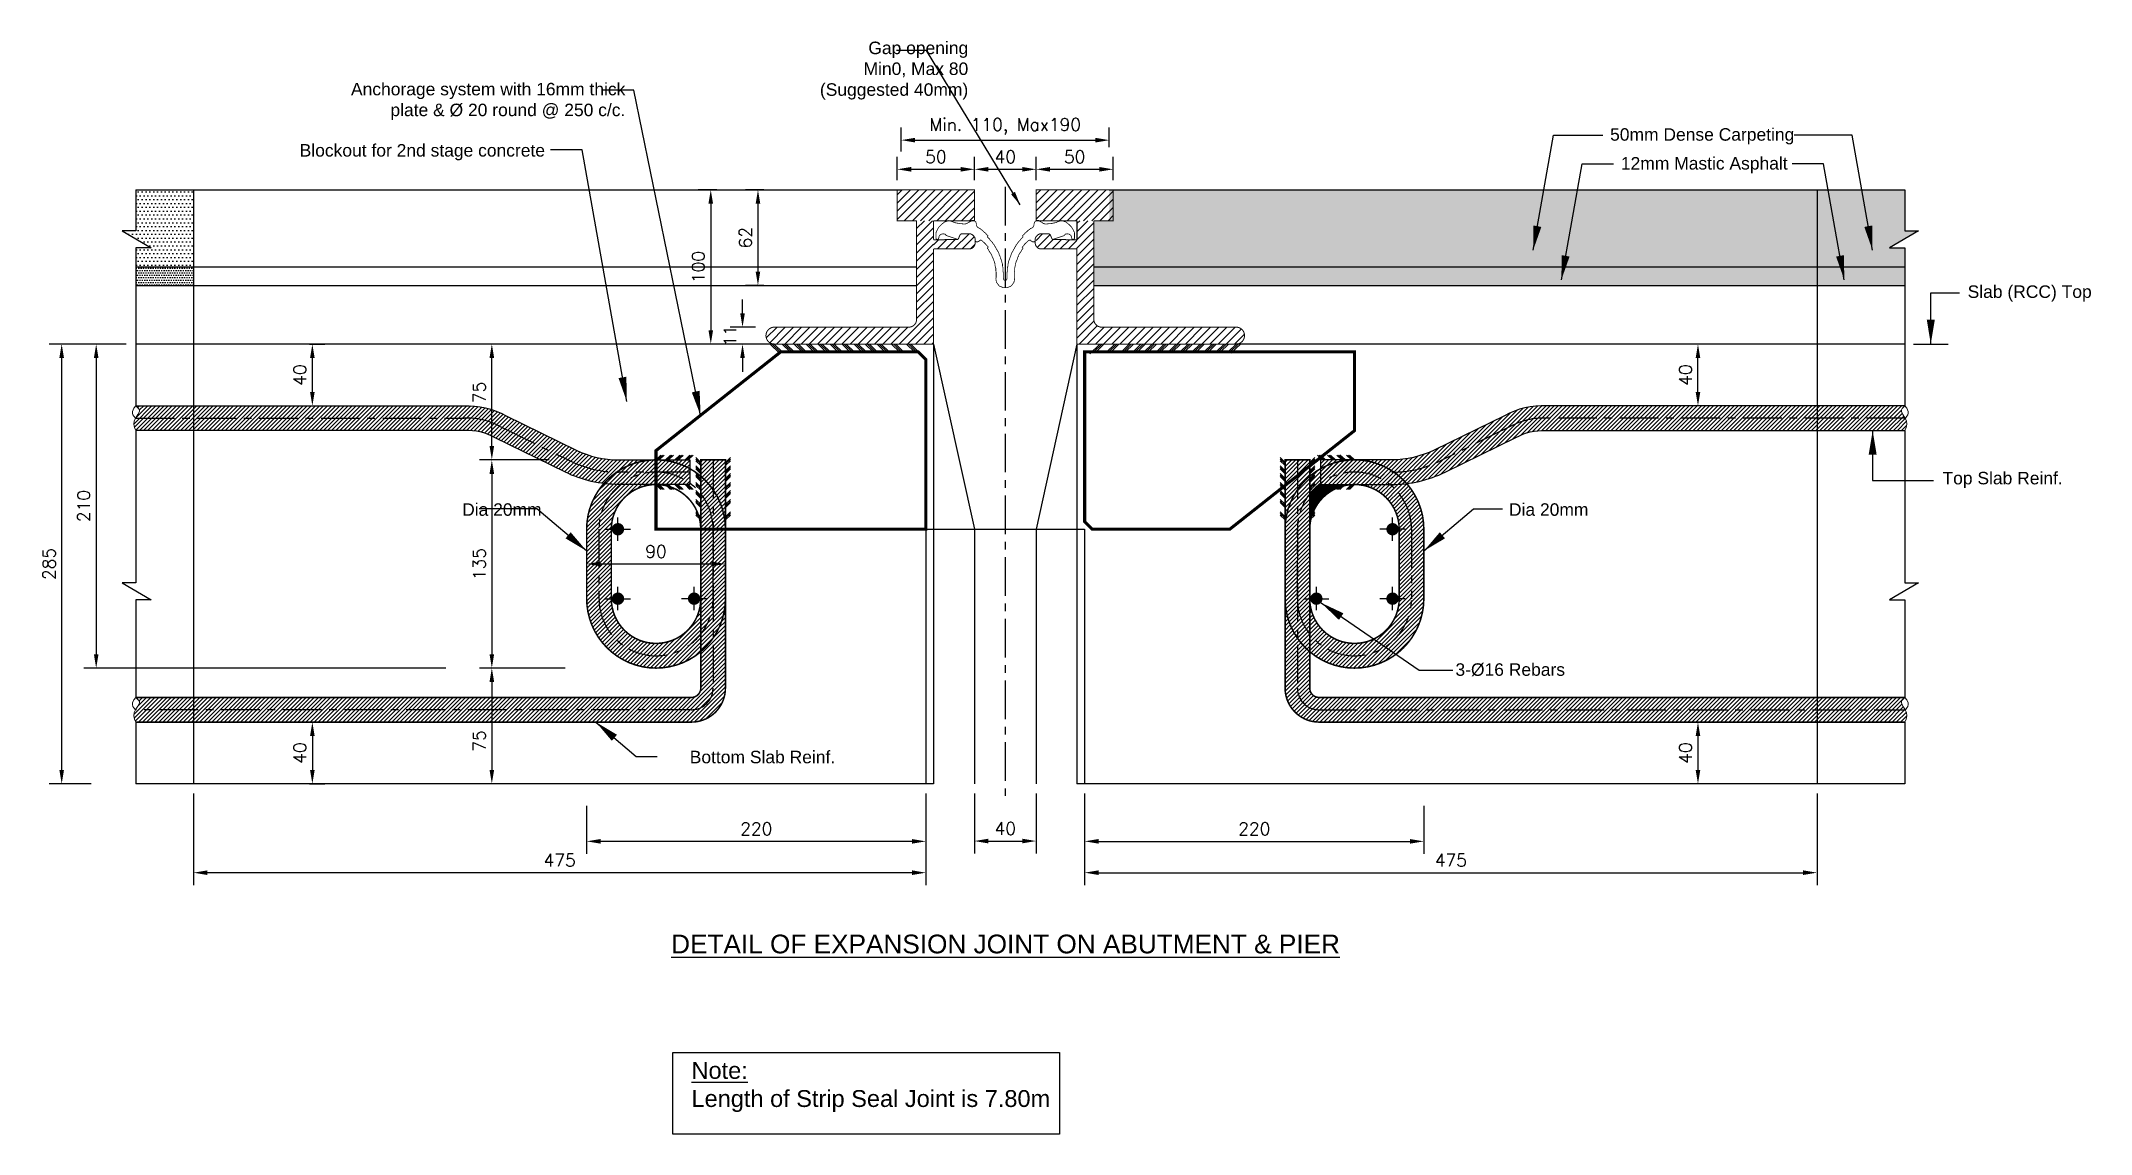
# Model space of a CAD drawing. Extents: x 25837 to 33401, y -1784 to 3293.
# Drawn here: x 25837 to 27166, y 1254 to 1963 of the extents above; entities that cross this region are included whole.
import ezdxf

# ---------------------------------------------------------------- set-up
doc = ezdxf.new("R2010")
doc.units = 0
doc.header["$LTSCALE"] = 200
doc.header["$MEASUREMENT"] = 0
doc.linetypes.add('CENTER', pattern=[2, 1.25, -0.25, 0.25, -0.25])
doc.layers.get('Defpoints').update_dxf_attribs({"linetype": 'CONTINUOUS'})
doc.layers.add('DIM', color=152, linetype='CONTINUOUS')
doc.layers.add('hatch', color=250, linetype='CONTINUOUS')
doc.layers.add('Line', color=6, linetype='CONTINUOUS', lineweight=25)
doc.layers.add('P', color=250, linetype='CONTINUOUS', lineweight=20)
doc.styles.add('dimen_text', font='simplex.shx')
doc.styles.add('FRAME_TEXT', font='arial.ttf')
doc.styles.add('SWISSEL', font='swissl.ttf')
doc.dimstyles.new('dim_5', dxfattribs={"dimscale": 45, "dimtxt": 0.18, "dimasz": 0.2, "dimexe": 0.18, "dimexo": 0.14, "dimgap": 0.09, "dimtad": 1, "dimdec": 0, "dimzin": 0, "dimdsep": 46, "dimtxsty": 'dimen_text', "dimcen": 0.09, "dimclrd": 256, "dimclre": 256, "dimclrt": 7, "dimadec": 0, "dimazin": 0, "dimtfac": 1, "dimtdec": 0, "dimtofl": 0, "dimtmove": 0, "dimatfit": 3, "dimfxl": 1, "dimtolj": 1, "dimtzin": 0, "dimarcsym": 0})
pattern_1 = [(0, (-1820.307, 0), (0.78125, 1.5625), [0, -1.5625])]
pattern_2 = [(0, (-1820.307, 0), (1.25, 2.5), [0, -2.5])]
pattern_3 = [(45, (-1698.686, 0), (-2.65165043, 2.65165043), [])]
pattern_4 = [(45, (-1820.307, 0), (-2.65165043, 2.65165043), [])]
pattern_5 = [(45, (-1968.375, 0), (-1.32582521, 1.32582521), [])]

msp = doc.modelspace()

# ---------------------------------------------------------------- texts
at = {"layer": 'DIM', "style": 'SWISSEL'}
msp.add_text('%%UDETAIL OF EXPANSION JOINT ON ABUTMENT & PIER', height=12.15, dxfattribs=at).set_placement((26245.3, 1371.4))
at = {"layer": 'DIM', "insert": (26258.5, 1301), "char_height": 10.935, "width": 263.271, "attachment_point": 1, "style": 'SWISSEL'}
msp.add_mtext('{\\LNote:} \\PLength of Strip Seal Joint is 7.80m', dxfattribs=at)
at = {"layer": 'hatch', "color": 7, "char_height": 8.1, "style": 'FRAME_TEXT'}
for s, insert, width, attachment_point in [('{\\fSwis721 Lt BT|b0|i0|c0|p34;\\C256;Gap opening\\PMin0, Max 80 (Suggested 40mm)}', (26438, 1924.8), 113.265, 9), ('{\\fSwis721 Lt BT|b0|i0|c0|p34;\\C256;Anchorage system with 16mm thick plate & Ø 20 round @ 250 c/c.}', (26215.6, 1911.6), 191.47, 9), ('{\\fSwis721 Lt BT|b0|i0|c0|p34;\\C256;50mm Dense Carpeting}', (26854.3, 1895.7), 191.47, 7), ('{\\fSwis721 Lt BT|b0|i0|c0|p34;\\C256;Blockout for 2nd stage concrete}', (26163.5, 1885.4), 179.939, 9), ('{\\fSwis721 Lt BT|b0|i0|c0|p34;\\C256;12mm Mastic Asphalt}', (26861.3, 1877), 191.47, 7), ('Slab (RCC) Top', (27086.2, 1793.8), 84.537, 7), ('Top Slab Reinf.', (27069.9, 1683.5), 84.537, 1), ('Dia 20mm', (26161.3, 1654.9), 93.875, 9), ('Dia 20mm', (26788.7, 1654.9), 93.875, 7), ('3-%%C16 Rebars ', (26754, 1559.4), 91.666, 1), ('Bottom Slab Reinf.', (26351.7, 1494.5), 109.486, 9)]:
    msp.add_mtext(s, dxfattribs=dict(at, insert=insert, width=width, attachment_point=attachment_point))

# ---------------------------------------------------------------- blocks, each defined once
blk = doc.blocks.new('*D48')
at = {"layer": 'Defpoints', "color": 0, "transparency": 16777216}
for p in [(26311.7, 1866.3), (26301.6, 1804.3), (26311.7, 1804.3)]:
    blk.add_point(p, dxfattribs=at)
at = {"layer": 'hatch', "lineweight": -2, "transparency": 16777216}
for p, q in [((26305.4, 1866.3), (26293.5, 1866.3)), ((26301.6, 1857.3), (26301.6, 1813.3)), ((26305.4, 1804.3), (26293.5, 1804.3))]:
    blk.add_line(p, q, dxfattribs=at)
at = {"layer": 'hatch', "transparency": 16777216}
for points in [[(26300.1, 1857.3), (26303.1, 1857.3), (26301.6, 1866.3)], [(26300.1, 1813.3), (26303.1, 1813.3), (26301.6, 1804.3)]]:
    blk.add_solid(points, dxfattribs=at)
at = {"layer": 'hatch', "color": 7, "transparency": 16777216, "insert": (26293.5, 1835.3), "char_height": 8.1, "attachment_point": 5, "rotation": 90, "style": 'dimen_text'}
blk.add_mtext('\\A1;62', dxfattribs=at)
blk = doc.blocks.new('*D49')
at = {"layer": 'Defpoints', "color": 0, "transparency": 16777216}
for p in [(26281.2, 1866.3), (26271, 1766.3), (26281.2, 1766.3)]:
    blk.add_point(p, dxfattribs=at)
at = {"layer": 'hatch', "lineweight": -2, "transparency": 16777216}
for p, q in [((26274.9, 1866.3), (26262.9, 1866.3)), ((26271, 1857.3), (26271, 1775.3)), ((26274.9, 1766.3), (26262.9, 1766.3))]:
    blk.add_line(p, q, dxfattribs=at)
at = {"layer": 'hatch', "transparency": 16777216}
for points in [[(26269.5, 1857.3), (26272.5, 1857.3), (26271, 1866.3)], [(26269.5, 1775.3), (26272.5, 1775.3), (26271, 1766.3)]]:
    blk.add_solid(points, dxfattribs=at)
at = {"layer": 'hatch', "color": 7, "transparency": 16777216, "insert": (26262.9, 1816.3), "char_height": 8.1, "attachment_point": 5, "rotation": 90, "style": 'dimen_text'}
blk.add_mtext('\\A1;100', dxfattribs=at)
blk = doc.blocks.new('*D36')
at = {"layer": 'Defpoints', "color": 0, "transparency": 16777216}
for p in [(25850, 1766.3), (25898.2, 1766.3), (25875.4, 1481.3)]:
    blk.add_point(p, dxfattribs=at)
at = {"layer": 'hatch', "lineweight": -2, "transparency": 16777216}
for p, q in [((25891.9, 1766.3), (25841.9, 1766.3)), ((25850, 1490.3), (25850, 1757.3)), ((25869.1, 1481.3), (25841.9, 1481.3))]:
    blk.add_line(p, q, dxfattribs=at)
at = {"layer": 'hatch', "transparency": 16777216}
for points in [[(25848.5, 1757.3), (25851.5, 1757.3), (25850, 1766.3)], [(25848.5, 1490.3), (25851.5, 1490.3), (25850, 1481.3)]]:
    blk.add_solid(points, dxfattribs=at)
at = {"layer": 'hatch', "color": 7, "transparency": 16777216, "insert": (25841.9, 1623.8), "char_height": 8.1, "attachment_point": 5, "rotation": 90, "style": 'dimen_text'}
blk.add_mtext('\\A1;285', dxfattribs=at)
blk = doc.blocks.new('*D37')
at = {"layer": 'Defpoints', "color": 0, "transparency": 16777216}
for p in [(26306.3, 1777.3), (26291.6, 1766.3), (26306.5, 1766.3)]:
    blk.add_point(p, dxfattribs=at)
at = {"layer": 'hatch', "lineweight": -2, "transparency": 16777216}
for p, q in [((26291.6, 1786.3), (26291.6, 1795.3)), ((26300, 1777.3), (26283.5, 1777.3)), ((26300.2, 1766.3), (26283.5, 1766.3)), ((26291.6, 1757.3), (26291.6, 1748.3))]:
    blk.add_line(p, q, dxfattribs=at)
at = {"layer": 'hatch', "transparency": 16777216}
for points in [[(26290.1, 1786.3), (26293.1, 1786.3), (26291.6, 1777.3)], [(26290.1, 1757.3), (26293.1, 1757.3), (26291.6, 1766.3)]]:
    blk.add_solid(points, dxfattribs=at)
at = {"layer": 'hatch', "color": 7, "transparency": 16777216, "insert": (26283.5, 1771.8), "char_height": 8.1, "attachment_point": 5, "rotation": 90, "style": 'dimen_text'}
blk.add_mtext('\\A1;11', dxfattribs=at)
blk = doc.blocks.new('*D38')
at = {"layer": 'Defpoints', "color": 0, "transparency": 16777216}
for p in [(25898.2, 1766.3), (25872.4, 1556.3), (26105.4, 1556.3)]:
    blk.add_point(p, dxfattribs=at)
at = {"layer": 'hatch', "lineweight": -2, "transparency": 16777216}
for p, q in [((25891.9, 1766.3), (25864.3, 1766.3)), ((25872.4, 1757.3), (25872.4, 1565.3)), ((26099.1, 1556.3), (25864.3, 1556.3))]:
    blk.add_line(p, q, dxfattribs=at)
at = {"layer": 'hatch', "transparency": 16777216}
for points in [[(25870.9, 1757.3), (25873.9, 1757.3), (25872.4, 1766.3)], [(25870.9, 1565.3), (25873.9, 1565.3), (25872.4, 1556.3)]]:
    blk.add_solid(points, dxfattribs=at)
at = {"layer": 'hatch', "color": 7, "transparency": 16777216, "insert": (25864.3, 1661.3), "char_height": 8.1, "attachment_point": 5, "rotation": 90, "style": 'dimen_text'}
blk.add_mtext('\\A1;210', dxfattribs=at)
blk = doc.blocks.new('*D39')
at = {"layer": 'Defpoints', "color": 0, "transparency": 16777216}
for p in [(26129, 1766.3), (26129, 1766.3), (26129, 1691.3)]:
    blk.add_point(p, dxfattribs=at)
at = {"layer": 'hatch', "lineweight": -2, "transparency": 16777216}
for p, q in [((26129, 1766.3), (26120.9, 1766.3)), ((26129, 1700.3), (26129, 1757.3)), ((26129, 1691.3), (26120.9, 1691.3))]:
    blk.add_line(p, q, dxfattribs=at)
at = {"layer": 'hatch', "transparency": 16777216}
for points in [[(26127.5, 1757.3), (26130.5, 1757.3), (26129, 1766.3)], [(26127.5, 1700.3), (26130.5, 1700.3), (26129, 1691.3)]]:
    blk.add_solid(points, dxfattribs=at)
at = {"layer": 'hatch', "color": 7, "transparency": 16777216, "insert": (26120.9, 1735), "char_height": 8.1, "attachment_point": 5, "rotation": 90, "style": 'dimen_text'}
blk.add_mtext('\\A1;75', dxfattribs=at)
blk = doc.blocks.new('*D40')
at = {"layer": 'Defpoints', "color": 0, "transparency": 16777216}
for p in [(26142.3, 1556.3), (26129, 1481.3), (26142.3, 1481.3)]:
    blk.add_point(p, dxfattribs=at)
at = {"layer": 'hatch', "lineweight": -2, "transparency": 16777216}
for p, q in [((26136, 1556.3), (26120.9, 1556.3)), ((26129, 1547.3), (26129, 1490.3)), ((26136, 1481.3), (26120.9, 1481.3))]:
    blk.add_line(p, q, dxfattribs=at)
at = {"layer": 'hatch', "transparency": 16777216}
for points in [[(26127.5, 1547.3), (26130.5, 1547.3), (26129, 1556.3)], [(26127.5, 1490.3), (26130.5, 1490.3), (26129, 1481.3)]]:
    blk.add_solid(points, dxfattribs=at)
at = {"layer": 'hatch', "color": 7, "transparency": 16777216, "insert": (26120.9, 1509.1), "char_height": 8.1, "attachment_point": 5, "rotation": 90, "style": 'dimen_text'}
blk.add_mtext('\\A1;75', dxfattribs=at)
blk = doc.blocks.new('*D41')
at = {"layer": 'Defpoints', "color": 0, "transparency": 16777216}
for p in [(26442, 1879.6), (26392, 1866.3), (26442, 1866.3)]:
    blk.add_point(p, dxfattribs=at)
at = {"layer": 'hatch', "lineweight": -2, "transparency": 16777216}
for p, q in [((26392, 1872.6), (26392, 1887.7)), ((26401, 1879.6), (26433, 1879.6)), ((26442, 1872.6), (26442, 1887.7))]:
    blk.add_line(p, q, dxfattribs=at)
at = {"layer": 'hatch', "transparency": 16777216}
for points in [[(26401, 1881.1), (26401, 1878.1), (26392, 1879.6)], [(26433, 1881.1), (26433, 1878.1), (26442, 1879.6)]]:
    blk.add_solid(points, dxfattribs=at)
at = {"layer": 'hatch', "color": 7, "transparency": 16777216, "insert": (26417, 1887.7), "char_height": 8.1, "attachment_point": 5, "style": 'dimen_text'}
blk.add_mtext('\\A1;50', dxfattribs=at)
blk = doc.blocks.new('*D42')
at = {"layer": 'Defpoints', "color": 0, "transparency": 16777216}
for p in [(26532, 1879.6), (26482, 1866.3), (26532, 1866.3)]:
    blk.add_point(p, dxfattribs=at)
at = {"layer": 'hatch', "lineweight": -2, "transparency": 16777216}
for p, q in [((26482, 1872.6), (26482, 1887.7)), ((26491, 1879.6), (26523, 1879.6)), ((26532, 1872.6), (26532, 1887.7))]:
    blk.add_line(p, q, dxfattribs=at)
at = {"layer": 'hatch', "transparency": 16777216}
for points in [[(26491, 1881.1), (26491, 1878.1), (26482, 1879.6)], [(26523, 1881.1), (26523, 1878.1), (26532, 1879.6)]]:
    blk.add_solid(points, dxfattribs=at)
at = {"layer": 'hatch', "color": 7, "transparency": 16777216, "insert": (26507, 1887.7), "char_height": 8.1, "attachment_point": 5, "style": 'dimen_text'}
blk.add_mtext('\\A1;50', dxfattribs=at)
blk = doc.blocks.new('*D43')
at = {"layer": 'Defpoints', "color": 0, "transparency": 16777216}
for p in [(26529.5, 1898.5), (26394.5, 1884.8), (26529.5, 1887.7)]:
    blk.add_point(p, dxfattribs=at)
at = {"layer": 'hatch', "lineweight": -2, "transparency": 16777216}
for p, q in [((26394.5, 1891.1), (26394.5, 1906.6)), ((26529.5, 1894), (26529.5, 1906.6)), ((26403.5, 1898.5), (26520.5, 1898.5))]:
    blk.add_line(p, q, dxfattribs=at)
at = {"layer": 'hatch', "transparency": 16777216}
for points in [[(26403.5, 1900), (26403.5, 1897), (26394.5, 1898.5)], [(26520.5, 1900), (26520.5, 1897), (26529.5, 1898.5)]]:
    blk.add_solid(points, dxfattribs=at)
at = {"layer": 'hatch', "color": 7, "transparency": 16777216, "insert": (26462, 1907.4), "char_height": 8.1, "attachment_point": 5, "style": 'dimen_text'}
blk.add_mtext('\\A1;Min. 110, Max190', dxfattribs=at)
blk = doc.blocks.new('*D32')
at = {"layer": 'Defpoints', "color": 0, "transparency": 16777216}
for p in [(26482, 1879.6), (26442, 1866.3), (26482, 1866.3)]:
    blk.add_point(p, dxfattribs=at)
at = {"layer": 'hatch', "lineweight": -2, "transparency": 16777216}
for p, q in [((26442, 1872.6), (26442, 1887.7)), ((26451, 1879.6), (26473, 1879.6)), ((26482, 1872.6), (26482, 1887.7))]:
    blk.add_line(p, q, dxfattribs=at)
at = {"layer": 'hatch', "transparency": 16777216}
for points in [[(26451, 1881.1), (26451, 1878.1), (26442, 1879.6)], [(26473, 1881.1), (26473, 1878.1), (26482, 1879.6)]]:
    blk.add_solid(points, dxfattribs=at)
at = {"layer": 'hatch', "color": 7, "transparency": 16777216, "insert": (26462, 1887.7), "char_height": 8.1, "attachment_point": 5, "style": 'dimen_text'}
blk.add_mtext('\\A1;40', dxfattribs=at)
blk = doc.blocks.new('*D33')
at = {"layer": 'Defpoints', "color": 0, "transparency": 16777216}
for p in [(26190.5, 1623.8), (26280.5, 1623.8), (26280.5, 1623.8)]:
    blk.add_point(p, dxfattribs=at)
at = {"layer": 'hatch', "lineweight": -2, "transparency": 16777216}
for p, q in [((26190.5, 1623.8), (26190.5, 1615.7)), ((26199.5, 1623.8), (26271.5, 1623.8)), ((26280.5, 1623.8), (26280.5, 1615.7))]:
    blk.add_line(p, q, dxfattribs=at)
at = {"layer": 'hatch', "transparency": 16777216}
for points in [[(26199.5, 1625.3), (26199.5, 1622.3), (26190.5, 1623.8)], [(26271.5, 1625.3), (26271.5, 1622.3), (26280.5, 1623.8)]]:
    blk.add_solid(points, dxfattribs=at)
at = {"layer": 'hatch', "color": 7, "transparency": 16777216, "insert": (26235.5, 1631.9), "char_height": 8.1, "attachment_point": 5, "style": 'dimen_text'}
blk.add_mtext('\\A1;90', dxfattribs=at)
blk = doc.blocks.new('*D34')
at = {"layer": 'Defpoints', "color": 0, "transparency": 16777216}
for p in [(26172.5, 1691.2), (26129, 1556.3), (26182.9, 1556.3)]:
    blk.add_point(p, dxfattribs=at)
at = {"layer": 'hatch', "lineweight": -2, "transparency": 16777216}
for p, q in [((26166.2, 1691.2), (26120.9, 1691.2)), ((26129, 1682.2), (26129, 1565.3)), ((26176.6, 1556.3), (26120.9, 1556.3))]:
    blk.add_line(p, q, dxfattribs=at)
at = {"layer": 'hatch', "transparency": 16777216}
for points in [[(26127.5, 1682.2), (26130.5, 1682.2), (26129, 1691.2)], [(26127.5, 1565.3), (26130.5, 1565.3), (26129, 1556.3)]]:
    blk.add_solid(points, dxfattribs=at)
at = {"layer": 'hatch', "color": 7, "transparency": 16777216, "insert": (26120.9, 1623.7), "char_height": 8.1, "attachment_point": 5, "rotation": 90, "style": 'dimen_text'}
blk.add_mtext('\\A1;135', dxfattribs=at)
blk = doc.blocks.new('*D35')
at = {"layer": 'Defpoints', "color": 0, "transparency": 16777216}
for p in [(26410.5, 1481.3), (26190.5, 1473.3), (26190.5, 1444)]:
    blk.add_point(p, dxfattribs=at)
at = {"layer": 'hatch', "lineweight": -2, "transparency": 16777216}
for p, q in [((26190.5, 1467), (26190.5, 1435.9)), ((26410.5, 1475), (26410.5, 1435.9)), ((26401.5, 1444), (26199.5, 1444))]:
    blk.add_line(p, q, dxfattribs=at)
at = {"layer": 'hatch', "transparency": 16777216}
for points in [[(26199.5, 1445.5), (26199.5, 1442.5), (26190.5, 1444)], [(26401.5, 1445.5), (26401.5, 1442.5), (26410.5, 1444)]]:
    blk.add_solid(points, dxfattribs=at)
at = {"layer": 'hatch', "color": 7, "transparency": 16777216, "insert": (26300.5, 1452.1), "char_height": 8.1, "attachment_point": 5, "style": 'dimen_text'}
blk.add_mtext('\\A1;220', dxfattribs=at)
blk = doc.blocks.new('*D44')
at = {"layer": 'Defpoints', "color": 0, "transparency": 16777216}
for p in [(25935.5, 1481.3), (26410.5, 1460.9), (25935.5, 1423.7)]:
    blk.add_point(p, dxfattribs=at)
at = {"layer": 'hatch', "lineweight": -2, "transparency": 16777216}
for p, q in [((25935.5, 1475), (25935.5, 1415.6)), ((26410.5, 1454.6), (26410.5, 1415.6)), ((26401.5, 1423.7), (25944.5, 1423.7))]:
    blk.add_line(p, q, dxfattribs=at)
at = {"layer": 'hatch', "transparency": 16777216}
for points in [[(25944.5, 1425.2), (25944.5, 1422.2), (25935.5, 1423.7)], [(26401.5, 1425.2), (26401.5, 1422.2), (26410.5, 1423.7)]]:
    blk.add_solid(points, dxfattribs=at)
at = {"layer": 'hatch', "color": 7, "transparency": 16777216, "insert": (26173, 1431.8), "char_height": 8.1, "attachment_point": 5, "style": 'dimen_text'}
blk.add_mtext('\\A1;475', dxfattribs=at)
blk = doc.blocks.new('*D45')
at = {"layer": 'Defpoints', "color": 0, "transparency": 16777216}
for p in [(26513.5, 1481.3), (26733.5, 1473.3), (26733.5, 1444)]:
    blk.add_point(p, dxfattribs=at)
at = {"layer": 'hatch', "lineweight": -2, "transparency": 16777216}
for p, q in [((26513.5, 1475), (26513.5, 1435.9)), ((26733.5, 1467), (26733.5, 1435.9)), ((26522.5, 1444), (26724.5, 1444))]:
    blk.add_line(p, q, dxfattribs=at)
at = {"layer": 'hatch', "transparency": 16777216}
for points in [[(26522.5, 1445.5), (26522.5, 1442.5), (26513.5, 1444)], [(26724.5, 1445.5), (26724.5, 1442.5), (26733.5, 1444)]]:
    blk.add_solid(points, dxfattribs=at)
at = {"layer": 'hatch', "color": 7, "transparency": 16777216, "insert": (26623.5, 1452.1), "char_height": 8.1, "attachment_point": 5, "style": 'dimen_text'}
blk.add_mtext('\\A1;220', dxfattribs=at)
blk = doc.blocks.new('*D46')
at = {"layer": 'Defpoints', "color": 0, "transparency": 16777216}
for p in [(26988.5, 1481.3), (26513.5, 1460.9), (26988.5, 1423.7)]:
    blk.add_point(p, dxfattribs=at)
at = {"layer": 'hatch', "lineweight": -2, "transparency": 16777216}
for p, q in [((26988.5, 1475), (26988.5, 1415.6)), ((26513.5, 1454.6), (26513.5, 1415.6)), ((26522.5, 1423.7), (26979.5, 1423.7))]:
    blk.add_line(p, q, dxfattribs=at)
at = {"layer": 'hatch', "transparency": 16777216}
for points in [[(26522.5, 1425.2), (26522.5, 1422.2), (26513.5, 1423.7)], [(26979.5, 1425.2), (26979.5, 1422.2), (26988.5, 1423.7)]]:
    blk.add_solid(points, dxfattribs=at)
at = {"layer": 'hatch', "color": 7, "transparency": 16777216, "insert": (26751, 1431.8), "char_height": 8.1, "attachment_point": 5, "style": 'dimen_text'}
blk.add_mtext('\\A1;475', dxfattribs=at)
blk = doc.blocks.new('*D47')
at = {"layer": 'Defpoints', "color": 0, "transparency": 16777216}
for p in [(26442, 1481.3), (26482, 1481.3), (26482, 1444.2)]:
    blk.add_point(p, dxfattribs=at)
at = {"layer": 'hatch', "lineweight": -2, "transparency": 16777216}
for p, q in [((26442, 1475), (26442, 1436.1)), ((26482, 1475), (26482, 1436.1)), ((26451, 1444.2), (26473, 1444.2))]:
    blk.add_line(p, q, dxfattribs=at)
at = {"layer": 'hatch', "transparency": 16777216}
for points in [[(26451, 1445.7), (26451, 1442.7), (26442, 1444.2)], [(26473, 1445.7), (26473, 1442.7), (26482, 1444.2)]]:
    blk.add_solid(points, dxfattribs=at)
at = {"layer": 'hatch', "color": 7, "transparency": 16777216, "insert": (26462, 1452.3), "char_height": 8.1, "attachment_point": 5, "style": 'dimen_text'}
blk.add_mtext('\\A1;40', dxfattribs=at)
blk = doc.blocks.new('*D28')
at = {"layer": 'Defpoints', "color": 0, "transparency": 16777216}
for p in [(26004.5, 1766.3), (26012.6, 1766.3), (26004.5, 1726.3)]:
    blk.add_point(p, dxfattribs=at)
at = {"layer": 'hatch', "lineweight": -2, "transparency": 16777216}
for p, q in [((26010.8, 1766.3), (26020.7, 1766.3)), ((26012.6, 1735.3), (26012.6, 1757.3)), ((26010.8, 1726.3), (26020.7, 1726.3))]:
    blk.add_line(p, q, dxfattribs=at)
at = {"layer": 'hatch', "transparency": 16777216}
for points in [[(26011.1, 1757.3), (26014.1, 1757.3), (26012.6, 1766.3)], [(26011.1, 1735.3), (26014.1, 1735.3), (26012.6, 1726.3)]]:
    blk.add_solid(points, dxfattribs=at)
at = {"layer": 'hatch', "color": 7, "transparency": 16777216, "insert": (26004.5, 1746.3), "char_height": 8.1, "attachment_point": 5, "rotation": 90, "style": 'dimen_text'}
blk.add_mtext('\\A1;40', dxfattribs=at)
blk = doc.blocks.new('*D29')
at = {"layer": 'Defpoints', "color": 0, "transparency": 16777216}
for p in [(26911.3, 1766.3), (26919.5, 1766.3), (26919.5, 1726.3)]:
    blk.add_point(p, dxfattribs=at)
at = {"layer": 'hatch', "lineweight": -2, "transparency": 16777216}
for p, q in [((26913.2, 1766.3), (26903.2, 1766.3)), ((26911.3, 1735.3), (26911.3, 1757.3)), ((26913.2, 1726.3), (26903.2, 1726.3))]:
    blk.add_line(p, q, dxfattribs=at)
at = {"layer": 'hatch', "transparency": 16777216}
for points in [[(26909.8, 1757.3), (26912.8, 1757.3), (26911.3, 1766.3)], [(26909.8, 1735.3), (26912.8, 1735.3), (26911.3, 1726.3)]]:
    blk.add_solid(points, dxfattribs=at)
at = {"layer": 'hatch', "color": 7, "transparency": 16777216, "insert": (26903.2, 1746.3), "char_height": 8.1, "attachment_point": 5, "rotation": 90, "style": 'dimen_text'}
blk.add_mtext('\\A1;40', dxfattribs=at)
blk = doc.blocks.new('*D30')
at = {"layer": 'Defpoints', "color": 0, "transparency": 16777216}
for p in [(26004.5, 1521.3), (26004.5, 1481.3), (26012.6, 1481.3)]:
    blk.add_point(p, dxfattribs=at)
at = {"layer": 'hatch', "lineweight": -2, "transparency": 16777216}
for p, q in [((26010.8, 1521.3), (26020.7, 1521.3)), ((26012.6, 1512.3), (26012.6, 1490.3)), ((26010.8, 1481.3), (26020.7, 1481.3))]:
    blk.add_line(p, q, dxfattribs=at)
at = {"layer": 'hatch', "transparency": 16777216}
for points in [[(26011.1, 1512.3), (26014.1, 1512.3), (26012.6, 1521.3)], [(26011.1, 1490.3), (26014.1, 1490.3), (26012.6, 1481.3)]]:
    blk.add_solid(points, dxfattribs=at)
at = {"layer": 'hatch', "color": 7, "transparency": 16777216, "insert": (26004.5, 1501.3), "char_height": 8.1, "attachment_point": 5, "rotation": 90, "style": 'dimen_text'}
blk.add_mtext('\\A1;40', dxfattribs=at)
blk = doc.blocks.new('*D31')
at = {"layer": 'Defpoints', "color": 0, "transparency": 16777216}
for p in [(26919.5, 1521.3), (26911.3, 1481.3), (26919.5, 1481.3)]:
    blk.add_point(p, dxfattribs=at)
at = {"layer": 'hatch', "lineweight": -2, "transparency": 16777216}
for p, q in [((26913.2, 1521.3), (26903.2, 1521.3)), ((26911.3, 1512.3), (26911.3, 1490.3)), ((26913.2, 1481.3), (26903.2, 1481.3))]:
    blk.add_line(p, q, dxfattribs=at)
at = {"layer": 'hatch', "transparency": 16777216}
for points in [[(26909.8, 1512.3), (26912.8, 1512.3), (26911.3, 1521.3)], [(26909.8, 1490.3), (26912.8, 1490.3), (26911.3, 1481.3)]]:
    blk.add_solid(points, dxfattribs=at)
at = {"layer": 'hatch', "color": 7, "transparency": 16777216, "insert": (26903.2, 1501.3), "char_height": 8.1, "attachment_point": 5, "rotation": 90, "style": 'dimen_text'}
blk.add_mtext('\\A1;40', dxfattribs=at)

# ---------------------------------------------------------------- dimensions: what is measured, and where the dimension line sits
at = {"layer": 'hatch'}
dim = msp.add_linear_dim(base=(26529.5, 1898.5), p1=(26394.5, 1884.8), p2=(26529.5, 1887.7), text='Min. 110, Max190', dimstyle='dim_5', override={"dimfxl": 30, "dimfxlon": 1}, dxfattribs=at)
dim.commit()
dim.dimension.update_dxf_attribs({"geometry": '*D43', "text_midpoint": (26462, 1907.4)})
for base, p1, p2, picture, middle in [((26442, 1879.6), (26392, 1866.3), (26442, 1866.3), '*D41', (26417, 1887.7)), ((26482, 1879.6), (26442, 1866.3), (26482, 1866.3), '*D32', (26462, 1887.7)), ((26532, 1879.6), (26482, 1866.3), (26532, 1866.3), '*D42', (26507, 1887.7)), ((26280.5, 1623.8), (26190.5, 1623.8), (26280.5, 1623.8), '*D33', (26235.5, 1631.9)), ((25935.5, 1423.7), (26410.5, 1460.9), (25935.5, 1481.3), '*D44', (26173, 1431.8)), ((26190.5, 1444), (26410.5, 1481.3), (26190.5, 1473.3), '*D35', (26300.5, 1452.1)), ((26482, 1444.2), (26442, 1481.3), (26482, 1481.3), '*D47', (26462, 1452.3))]:
    dim = msp.add_linear_dim(base=base, p1=p1, p2=p2, dimstyle='dim_5', override={"dimfxl": 30, "dimfxlon": 1}, dxfattribs=at)
    dim.commit()
    dim.dimension.update_dxf_attribs({"geometry": picture, "text_midpoint": middle})
for p1, p2, picture, middle in [((26281.2, 1866.3), (26281.2, 1766.3), '*D49', (26262.9, 1816.3)), ((26311.7, 1866.3), (26311.7, 1804.3), '*D48', (26293.5, 1835.3))]:
    dim = msp.add_aligned_dim(p1=p1, p2=p2, distance=-10.2, dimstyle='dim_5', override={"dimfxl": 30, "dimfxlon": 1}, dxfattribs=at)
    dim.commit()
    dim.dimension.update_dxf_attribs({"geometry": picture, "text_midpoint": middle})
for base, p1, p2, picture, middle in [((26291.6, 1766.3), (26306.3, 1777.3), (26306.5, 1766.3), '*D37', (26291.6, 1771.8)), ((26129, 1766.3), (26129, 1691.3), (26129, 1766.3), '*D39', (26129, 1735)), ((26129, 1481.3), (26142.3, 1556.3), (26142.3, 1481.3), '*D40', (26129, 1509.1))]:
    dim = msp.add_linear_dim(base=base, p1=p1, p2=p2, angle=90, dimstyle='dim_5', override={"dimfxl": 30, "dimfxlon": 1}, dxfattribs=at)
    dim.commit()
    dim.dimension.update_dxf_attribs({"geometry": picture, "text_midpoint": middle, "dimtype": 160})
for base, p1, p2, angle, picture, middle in [((25850, 1766.3), (25875.4, 1481.3), (25898.2, 1766.3), 90, '*D36', (25841.9, 1623.8)), ((25872.4, 1556.3), (25898.2, 1766.3), (26105.4, 1556.3), 90, '*D38', (25864.3, 1661.3)), ((26012.6, 1766.3), (26004.5, 1726.3), (26004.5, 1766.3), 90, '*D28', (26004.5, 1746.3)), ((26911.3, 1766.3), (26919.5, 1726.3), (26919.5, 1766.3), 90, '*D29', (26903.2, 1746.3)), ((26129, 1556.3), (26172.5, 1691.2), (26182.9, 1556.3), 90, '*D34', (26120.9, 1623.7)), ((26012.6, 1481.3), (26004.5, 1521.3), (26004.5, 1481.3), 270, '*D30', (26004.5, 1501.3)), ((26911.3, 1481.3), (26919.5, 1521.3), (26919.5, 1481.3), 270, '*D31', (26903.2, 1501.3)), ((26733.5, 1444), (26513.5, 1481.3), (26733.5, 1473.3), 180, '*D45', (26623.5, 1452.1)), ((26988.5, 1423.7), (26513.5, 1460.9), (26988.5, 1481.3), 180, '*D46', (26751, 1431.8))]:
    dim = msp.add_linear_dim(base=base, p1=p1, p2=p2, angle=angle, dimstyle='dim_5', override={"dimfxl": 30, "dimfxlon": 1}, dxfattribs=at)
    dim.commit()
    dim.dimension.update_dxf_attribs({"geometry": picture, "text_midpoint": middle})

# ---------------------------------------------------------------- hatches: boundary and pattern name
at = {"layer": 'hatch'}
h = msp.add_hatch(dxfattribs=at)
h.set_pattern_fill('DOTS', color=256, scale=40)
h.set_pattern_definition(pattern_2)
h.paths.add_polyline_path([(25935.5, 1816.3), (25935.5, 1866.3), (25898.2, 1866.3), (25898.2, 1839.8), (25889.3, 1839.8), (25908.1, 1828.7), (25898.2, 1828.8), (25898.2, 1816.3)])
h = msp.add_hatch(dxfattribs=at)
h.set_pattern_fill('ANSI31', color=256, scale=30)
h.set_pattern_definition([(45, (-1701.186, 0), (-2.65165043, 2.65165043), [])])
h.paths.add_polyline_path([(26392, 1866.3), (26442, 1866.3), (26442, 1846.3), (26392, 1846.3)])
h = msp.add_hatch(dxfattribs=at)
h.set_pattern_fill('ANSI31', color=256, scale=30)
h.set_pattern_definition([(45, (-1696.186, 0), (-2.65165043, 2.65165043), [])])
h.paths.add_polyline_path([(26532, 1866.3), (26482, 1866.3), (26482, 1846.3), (26532, 1846.3)])
h = msp.add_hatch(dxfattribs=at)
h.set_pattern_fill('DOTS', color=256, scale=40)
h.set_pattern_definition(pattern_2)
h.paths.add_polyline_path([(26763.5, 1866.3), (26529.5, 1866.3), (26529.5, 1846.3), (26519.5, 1846.3), (26519.5, 1816.3), (26763.5, 1816.3)])
h.paths.add_polyline_path([(27045.5, 1866.3), (26763.5, 1866.3), (26763.5, 1816.3), (27045.4, 1816.3), (27045.4, 1828.7), (27035.6, 1828.7), (27054.3, 1839.8), (27045.5, 1839.8)])
h = msp.add_hatch(dxfattribs=at)
h.set_pattern_fill('ANSI31', color=256, scale=30)
h.set_pattern_definition(pattern_3)
h.paths.add_polyline_path([(26415.5, 1846.3), (26404.5, 1846.3), (26404.5, 1816.3), (26415.5, 1816.3)])
h.paths.add_polyline_path([(26415.5, 1816.3), (26404.5, 1816.3), (26404.5, 1804.3), (26415.5, 1804.3)])
h.paths.add_polyline_path([(26415.5, 1804.3), (26404.5, 1804.3), (26404.5, 1782.3, -0.414214), (26399.5, 1777.3), (26312.3, 1777.3, 1), (26312.3, 1766.3), (26415.5, 1766.3)])
h = msp.add_hatch(dxfattribs=at)
h.set_pattern_fill('ANSI31', color=256, scale=30)
h.set_pattern_definition(pattern_4)
h.paths.add_polyline_path([(26442, 1835.8), (26441.7, 1836.2), (26441.3, 1836.6), (26440.8, 1837.1), (26440.1, 1837.5), (26439.5, 1837.8), (26433.6, 1837.8), (26433.1, 1837.5), (26432.7, 1837.1), (26432.4, 1836.4), (26432.2, 1835.9), (26431.8, 1834.8), (26431.6, 1834.6), (26431.5, 1834.4, -0.15474), (26430.9, 1834.1), (26415.5, 1833.9), (26415.5, 1828), (26438.8, 1828, 0.268269), (26442, 1829.9)])
h = msp.add_hatch(dxfattribs=at)
h.set_pattern_fill('ANSI31', color=256, scale=30)
h.set_pattern_definition(pattern_4)
h.paths.add_polyline_path([(26482, 1835.8), (26482.2, 1836.2), (26482.7, 1836.6), (26483.1, 1837.1), (26483.8, 1837.5), (26484.5, 1837.8), (26490.4, 1837.8), (26490.8, 1837.5), (26491.3, 1837.1), (26491.5, 1836.4), (26491.7, 1835.9), (26492.2, 1834.8), (26492.3, 1834.6), (26492.4, 1834.4, 0.15474), (26493.1, 1834.1), (26508.5, 1833.9), (26508.5, 1828), (26485.2, 1828, -0.268269), (26482, 1829.9)])
h = msp.add_hatch(dxfattribs=at)
h.set_pattern_fill('ANSI31', color=256, scale=30)
h.set_pattern_definition(pattern_3)
h.paths.add_polyline_path([(26508.5, 1846.3), (26519.5, 1846.3), (26519.5, 1816.3), (26508.5, 1816.3)])
h.paths.add_polyline_path([(26508.5, 1816.3), (26519.5, 1816.3), (26519.5, 1804.3), (26508.5, 1804.3)])
h.paths.add_polyline_path([(26508.5, 1804.3), (26519.5, 1804.3), (26519.5, 1782.3, 0.414214), (26524.5, 1777.3), (26611.7, 1777.3, -1), (26611.7, 1766.3), (26508.5, 1766.3)])
h = msp.add_hatch(dxfattribs=at)
h.set_pattern_fill('DOTS', color=256, scale=25)
h.set_pattern_definition(pattern_1)
h.paths.add_polyline_path([(25935.5, 1804.3), (25935.5, 1816.3), (25898.2, 1816.3), (25898.2, 1804.3)])
h = msp.add_hatch(dxfattribs=at)
h.set_pattern_fill('DOTS', color=256, scale=25)
h.set_pattern_definition(pattern_1)
h.paths.add_polyline_path([(26763.5, 1816.3), (26519.5, 1816.3), (26519.5, 1804.3), (26763.5, 1804.3)])
h.paths.add_polyline_path([(27045.4, 1816.3), (26763.5, 1816.3), (26763.5, 1804.3), (27045.4, 1804.3)])
at = {"layer": 'Line', "lineweight": 9}
h = msp.add_hatch(dxfattribs=at)
h.set_pattern_fill('ANSI31', color=8, scale=15)
h.set_pattern_definition(pattern_5)
h.paths.add_polyline_path([(25935.5, 1726.3), (25898.2, 1726.3), (25899.9, 1724.6), (25900.5, 1723.7), (25900.5, 1722.7), (25899.5, 1720.7), (25898.2, 1718.6), (25898, 1718.3), (25935.5, 1718.3)])
h.paths.add_polyline_path([(25935.5, 1718.3), (25898, 1718.3), (25897.1, 1716.6), (25896.9, 1714.4), (25897.3, 1712.3), (25898.2, 1710.3), (25935.5, 1710.3)])
h.paths.add_polyline_path([(26110.7, 1726.3), (25935.5, 1726.3), (25935.5, 1718.3), (26111.1, 1718.3, -0.139398), (26134.5, 1712.8), (26180.2, 1690.4, 0.109528), (26209.9, 1683.3, -0.152417), (26235.5, 1691.3), (26211.2, 1691.3, -0.114248), (26183.7, 1697.6), (26138.2, 1719.9, 0.138343)])
h.paths.add_polyline_path([(26111.1, 1718.3), (25935.5, 1718.3), (25935.5, 1710.3), (26111.5, 1710.3, -0.140787), (26130.8, 1705.7), (26176.7, 1683.3, 0.083237), (26201.6, 1675.9, -0.062121), (26209.9, 1683.3, -0.109528), (26180.2, 1690.4), (26134.5, 1712.8, 0.139398)])
h.paths.add_polyline_path([(26235.5, 1691.3, 0.152417), (26209.9, 1683.3, 0.004661), (26211.2, 1683.3), (26235.5, 1683.3)])
h.paths.add_polyline_path([(26235.5, 1683.3), (26209.9, 1683.3, 0.062), (26201.6, 1675.9, 0.030718), (26211.2, 1675.3), (26212.5, 1675.3, -0.1691)])
h.paths.add_polyline_path([(26235.5, 1683.3, 0.1691), (26212.5, 1675.3), (26235.5, 1675.3)])
h.paths.add_polyline_path([(26235.5, 1691.3), (26235.5, 1683.3), (26257.5, 1683.3), (26257.5, 1685.5, 0.12846)])
h.paths.add_polyline_path([(26235.5, 1683.3), (26235.5, 1675.3), (26257.5, 1675.3), (26257.5, 1676, 0.160626)])
h.paths.add_polyline_path([(26257.5, 1683.3), (26235.5, 1683.3, -0.160626), (26257.5, 1676)], flags=17)
h.paths.add_polyline_path([(26257.5, 1691.3), (26235.5, 1691.3, -0.12846), (26257.5, 1685.5)])
h = msp.add_hatch(dxfattribs=at)
h.set_pattern_fill('ANSI31', color=8, scale=15)
h.set_pattern_definition(pattern_5)
h.paths.add_polyline_path([(27043.2, 1723.7), (27043.8, 1724.6), (27045.4, 1726.3), (26988.5, 1726.3), (26988.5, 1718.3), (27045.6, 1718.3), (27045.4, 1718.6), (27044.1, 1720.7), (27043.2, 1722.7)])
h.paths.add_polyline_path([(27046.6, 1716.6), (27045.6, 1718.3), (26988.5, 1718.3), (26988.5, 1710.3), (27045.4, 1710.3), (27046.4, 1712.3), (27046.7, 1714.4)])
h.paths.add_polyline_path([(26988.5, 1726.3), (26813.2, 1726.3, 0.138343), (26785.8, 1719.9), (26740.2, 1697.6, -0.114248), (26712.8, 1691.3), (26688.5, 1691.3, -0.152417), (26714.1, 1683.3, 0.109528), (26743.8, 1690.4), (26789.5, 1712.8, -0.139398), (26812.9, 1718.3), (26988.5, 1718.3)])
h.paths.add_polyline_path([(26988.5, 1718.3), (26812.9, 1718.3, 0.139398), (26789.5, 1712.8), (26743.8, 1690.4, -0.109528), (26714.1, 1683.3, -0.062121), (26722.4, 1675.9, 0.083237), (26747.3, 1683.3), (26793.2, 1705.7, -0.140787), (26812.5, 1710.3), (26988.5, 1710.3)])
h.paths.add_polyline_path([(26688.5, 1691.3, 0.12846), (26666.5, 1685.5), (26666.5, 1676, -0.160626), (26688.5, 1683.3)])
h.paths.add_polyline_path([(26688.5, 1683.3, 0.160626), (26666.5, 1676), (26666.5, 1675.3), (26688.5, 1675.3)])
h.paths.add_polyline_path([(26688.5, 1691.3), (26666.5, 1691.3), (26666.5, 1685.5, -0.12846)], flags=17)
h.paths.add_polyline_path([(26688.5, 1691.3), (26688.5, 1683.3, -0.1691), (26711.5, 1675.3), (26712.8, 1675.3, 0.030718), (26722.4, 1675.9, 0.062121), (26714.1, 1683.3, 0.152417)])
h.paths.add_polyline_path([(26688.5, 1683.3), (26688.5, 1675.3), (26711.5, 1675.3, 0.1691)], flags=17)
h = msp.add_hatch(dxfattribs=at)
h.set_pattern_fill('ANSI31', color=8, scale=15)
h.set_pattern_definition(pattern_5)
h.paths.add_polyline_path([(26280.5, 1691.3), (26272.5, 1691.3), (26272.5, 1671.9, -0.15254), (26280.5, 1646.3)])
h.paths.add_polyline_path([(26272.5, 1691.3), (26264.5, 1691.3), (26264.5, 1680.7, -0.066349), (26272.5, 1671.9)])
h.paths.add_polyline_path([(26272.5, 1671.9, 0.066349), (26264.5, 1680.7), (26264.5, 1669.2, -0.1691), (26272.5, 1646.3)])
h.paths.add_polyline_path([(26272.5, 1671.9), (26272.5, 1646.3), (26280.5, 1646.3, 0.15254)])
h.paths.add_polyline_path([(26264.5, 1669.2), (26264.5, 1646.3), (26272.5, 1646.3, 0.1691)])
h.paths.add_polyline_path([(26280.5, 1646.3), (26272.5, 1646.3), (26272.5, 1575.7, 0.15254), (26280.5, 1601.3)])
h.paths.add_polyline_path([(26272.5, 1646.3), (26264.5, 1646.3), (26264.5, 1578.3, 0.1691), (26272.5, 1601.3)])
h.paths.add_polyline_path([(26272.5, 1601.3, -0.1691), (26264.5, 1578.3), (26264.5, 1566.9, 0.066349), (26272.5, 1575.7)])
h.paths.add_polyline_path([(26264.5, 1578.3), (26264.5, 1601.3, -1), (26206.5, 1601.3), (26206.5, 1646.3, -0.414214), (26235.5, 1675.3), (26212.5, 1675.3, 0.229069), (26198.5, 1646.3), (26198.5, 1601.3, 0.710718)], flags=17)
h.paths.add_polyline_path([(26264.5, 1566.9), (26264.5, 1578.3, -0.710718), (26198.5, 1601.3), (26198.5, 1646.3, -0.229069), (26212.5, 1675.3), (26211.2, 1675.3, -0.030718), (26201.6, 1675.9, 0.181355), (26190.5, 1646.3), (26190.5, 1601.3, 0.637831)])
h = msp.add_hatch(dxfattribs=at)
h.set_pattern_fill('ANSI31', color=8, scale=15)
h.set_pattern_definition(pattern_5)
h.paths.add_polyline_path([(26651.5, 1691.3), (26643.5, 1691.3), (26643.5, 1646.3, -0.15254), (26651.5, 1671.9)])
h.paths.add_polyline_path([(26659.5, 1691.3), (26651.5, 1691.3), (26651.5, 1671.9, -0.066349), (26659.5, 1680.7)])
h.paths.add_polyline_path([(26659.5, 1680.7, 0.066349), (26651.5, 1671.9), (26651.5, 1646.3, -0.1691), (26659.5, 1669.2)])
h.paths.add_polyline_path([(26651.5, 1671.9, 0.15254), (26643.5, 1646.3), (26651.5, 1646.3)])
h.paths.add_polyline_path([(26659.5, 1669.2, 0.1691), (26651.5, 1646.3), (26659.5, 1646.3)])
h.paths.add_polyline_path([(26651.5, 1646.3), (26643.5, 1646.3), (26643.5, 1601.3, 0.15254), (26651.5, 1575.7)])
h.paths.add_polyline_path([(26659.5, 1646.3), (26651.5, 1646.3), (26651.5, 1601.3, 0.1691), (26659.5, 1578.3)])
h.paths.add_polyline_path([(26651.5, 1601.3), (26651.5, 1575.7, 0.066349), (26659.5, 1566.9), (26659.5, 1578.3, -0.1691)])
h.paths.add_polyline_path([(26659.5, 1601.3), (26659.5, 1578.3, 0.710718), (26725.5, 1601.3), (26725.5, 1646.3, 0.229069), (26711.5, 1675.3), (26688.5, 1675.3, -0.414214), (26717.5, 1646.3), (26717.5, 1601.3, -1)], flags=17)
h.paths.add_polyline_path([(26733.5, 1601.3), (26733.5, 1646.3, 0.637831), (26659.5, 1680.7), (26659.5, 1669.2, -0.710718), (26725.5, 1646.3), (26725.5, 1601.3, -0.710718), (26659.5, 1578.3), (26659.5, 1566.9, 0.637831)])
at = {"layer": 'Line'}
h = msp.add_hatch(dxfattribs=at)
h.set_pattern_fill('ANSI31', color=256)
h.set_pattern_definition([(45, (-1968.37507, 0), (-0.08838834765, 0.08838834765), [])])
h.paths.add_polyline_path([(26678.6, 1673.5), (26680.3, 1675.3), (26666.5, 1675.3), (26666.5, 1676, 0.066014), (26659.5, 1669.2), (26659.5, 1654.3), (26661.2, 1656, -0.223551)])
at = {"layer": 'Line', "lineweight": 9}
h = msp.add_hatch(dxfattribs=at)
h.set_pattern_fill('ANSI31', color=8, scale=15)
h.set_pattern_definition(pattern_5)
h.paths.add_polyline_path([(26272.5, 1543.3), (26272.5, 1575.7, -0.066349), (26264.5, 1566.9), (26264.5, 1543.3, -0.414214), (26258.5, 1537.3), (25935.5, 1537.3), (25935.5, 1529.3), (26258.5, 1529.3, 0.414214)], flags=17)
h.paths.add_polyline_path([(26280.5, 1543.3), (26280.5, 1601.3, -0.15254), (26272.5, 1575.7), (26272.5, 1543.3, -0.414214), (26258.5, 1529.3), (25935.5, 1529.3), (25935.5, 1521.3), (26258.5, 1521.3, 0.414214)])
h.paths.add_polyline_path([(25935.5, 1537.3), (25898.2, 1537.3), (25899.9, 1535.6), (25900.5, 1534.7), (25900.5, 1533.7), (25899.5, 1531.7), (25898.2, 1529.6), (25898.2, 1529.3), (25935.5, 1529.3)])
h.paths.add_polyline_path([(25935.5, 1529.3), (25898, 1529.3), (25897.1, 1527.6), (25896.9, 1525.4), (25897.3, 1523.3), (25898.2, 1521.3), (25935.5, 1521.3)])
h = msp.add_hatch(dxfattribs=at)
h.set_pattern_fill('ANSI31', color=8, scale=15)
h.set_pattern_definition(pattern_5)
h.paths.add_polyline_path([(26651.5, 1575.7, -0.15254), (26643.5, 1601.3), (26643.5, 1543.3, 0.414214), (26665.5, 1521.3), (26988.5, 1521.3), (26988.5, 1529.3), (26665.5, 1529.3, -0.414214), (26651.5, 1543.3)])
h.paths.add_polyline_path([(26659.5, 1566.9, -0.066349), (26651.5, 1575.7), (26651.5, 1543.3, 0.414214), (26665.5, 1529.3), (26988.5, 1529.3), (26988.5, 1537.3), (26665.5, 1537.3, -0.414214), (26659.5, 1543.3)], flags=17)
h.paths.add_polyline_path([(27043.2, 1533.7), (27043.2, 1534.7), (27043.8, 1535.6), (27045.4, 1537.3), (26988.5, 1537.3), (26988.5, 1529.3), (27045.4, 1529.3), (27045.4, 1529.6), (27044.1, 1531.7)])
h.paths.add_polyline_path([(27046.6, 1527.6), (27045.6, 1529.3), (26988.5, 1529.3), (26988.5, 1521.3), (27045.4, 1521.3), (27046.4, 1523.3), (27046.7, 1525.4)])

# ---------------------------------------------------------------- linework, layer by layer
at = {"layer": 'hatch', "color": 12}
for p, q in [((25935.5, 1866.3), (25935.5, 1481.3)), ((26988.5, 1866.3), (26988.5, 1481.3)), ((26415.5, 1481.3), (25898.2, 1481.3)), ((27045.4, 1481.3), (26508.5, 1481.3))]:
    msp.add_line(p, q, dxfattribs=at)
at = {"layer": 'hatch', "color": 2, "linetype": 'CENTER', "ltscale": 0.1}
for p, q in [((26462, 1868.2), (26462, 1473.5)), ((26257.5, 1683.3), (26209.9, 1683.3))]:
    msp.add_line(p, q, dxfattribs=at)
at = {"layer": 'hatch', "color": 1}
msp.add_line((26508.5, 1846.3), (26508.5, 1833.9), dxfattribs=at)
at = {"layer": 'hatch'}
for p, q in [((26415.5, 1766.3), (26415.5, 1481.3)), ((26508.5, 1766.3), (26508.5, 1481.3)), ((27051.1, 1766.3), (27073.6, 1766.3)), ((26210.8, 1638.7), (26210.8, 1653.9)), ((26713.2, 1638.7), (26713.2, 1653.9)), ((26202.7, 1646.3), (26218.9, 1646.3)), ((26410.5, 1646.3), (26410.5, 1481.3)), ((26410.5, 1646.3), (26513.5, 1646.3)), ((26513.5, 1646.3), (26513.5, 1481.3)), ((26721.3, 1646.3), (26705, 1646.3)), ((26210.8, 1593.8), (26210.8, 1608.9)), ((26260.2, 1593.8), (26260.2, 1608.9)), ((26663.8, 1593.8), (26663.8, 1608.9)), ((26713.2, 1593.8), (26713.2, 1608.9)), ((26202.7, 1601.3), (26218.9, 1601.3)), ((26268.3, 1601.3), (26252, 1601.3)), ((26655.7, 1601.3), (26671.9, 1601.3)), ((26721.3, 1601.3), (26705, 1601.3)), ((25898.2, 1529.6), (25898.2, 1529.3)), ((27045.4, 1529.6), (27045.4, 1529.3)), ((25898.2, 1521.3), (25898.2, 1481.3)), ((27045.4, 1521.3), (27045.4, 1481.3))]:
    msp.add_line(p, q, dxfattribs=at)
for points in [[(25898.2, 1866.3), (25898.2, 1839.8), (25889.3, 1839.8), (25908.1, 1828.7), (25898.2, 1828.7), (25898.2, 1726.2)], [(27045.5, 1866.3), (27045.5, 1839.8), (27054.3, 1839.8), (27035.6, 1828.7), (27045.4, 1828.7), (27045.4, 1726.3)], [(25898.2, 1710.4), (25898.2, 1675.4)], [(27045.5, 1710.4), (27045.5, 1611.6), (27054.3, 1611.6), (27035.6, 1600.5), (27045.4, 1600.5), (27045.4, 1537.3)], [(25898.2, 1675.4), (25898.2, 1611.6), (25889.3, 1611.6), (25908.1, 1600.5), (25898.2, 1600.5), (25898.2, 1537.3)]]:
    msp.add_lwpolyline(points, dxfattribs=at)
at = {"layer": 'hatch', "color": 12}
for points in [[(25898.2, 1866.3), (26394.5, 1866.3)], [(26529.5, 1866.3), (27045.5, 1866.3)], [(25898.2, 1816.3), (26404.5, 1816.3)], [(26519.5, 1816.3), (27045.4, 1816.3)], [(25898.2, 1804.3), (26404.5, 1804.3)], [(26519.5, 1804.3), (27045.4, 1804.3)], [(26312.2, 1766.3), (25898.2, 1766.3)], [(27045.4, 1766.3), (26611.7, 1766.3)]]:
    msp.add_lwpolyline(points, dxfattribs=at)
at = {"layer": 'hatch', "color": 1, "const_width": 0.65}
for points in [[(26404.5, 1846.3), (26392, 1846.3), (26392, 1866.3), (26442, 1866.3), (26442, 1846.3), (26415.5, 1846.3)], [(26508.5, 1846.3), (26482, 1846.3), (26482, 1866.3), (26532, 1866.3), (26532, 1846.3), (26519.5, 1846.3)], [(26415.5, 1846.3), (26415.5, 1833.9)], [(26508.5, 1846.3), (26508.5, 1833.9)], [(26415.5, 1828), (26415.5, 1766.3)], [(26508.5, 1828), (26508.5, 1766.3)], [(26312.3, 1766.3), (26415.5, 1766.3)], [(26611.7, 1766.3), (26508.5, 1766.3)]]:
    msp.add_lwpolyline(points, dxfattribs=at)
for points in [[(26312.3, 1777.3), (26399.5, 1777.3, 0.414214), (26404.5, 1782.3), (26404.5, 1846.3)], [(26415.5, 1833.9), (26430.9, 1834.1, 0.15474), (26431.5, 1834.4), (26432.4, 1836.4), (26432.7, 1837.1), (26433.1, 1837.5), (26433.6, 1837.8), (26439.5, 1837.8), (26440.1, 1837.5), (26440.8, 1837.1), (26441.3, 1836.6), (26441.7, 1836.2), (26442.2, 1835.5), (26442.4, 1834.8), (26442.4, 1833.9), (26442.4, 1833.7), (26442.4, 1831.2, -0.367305), (26438.8, 1828), (26415.5, 1828)], [(26508.5, 1833.9), (26493.1, 1834.1, -0.15474), (26492.4, 1834.4), (26491.5, 1836.4), (26491.3, 1837.1), (26490.8, 1837.5), (26490.4, 1837.8), (26484.5, 1837.8), (26483.8, 1837.5), (26483.1, 1837.1), (26482.7, 1836.6), (26482.2, 1836.2), (26481.8, 1835.5), (26481.5, 1834.8), (26481.5, 1833.9), (26481.5, 1833.7), (26481.5, 1831.2, 0.367305), (26485.2, 1828), (26508.5, 1828)], [(26611.7, 1777.3), (26524.5, 1777.3, -0.414214), (26519.5, 1782.3), (26519.5, 1846.3)], [(26312.3, 1777.3, 1), (26312.3, 1766.3)], [(26611.7, 1766.3, 1), (26611.7, 1777.3)]]:
    msp.add_lwpolyline(points, format="xyb", dxfattribs=at)
at = {"layer": 'hatch', "color": 5, "const_width": 0.5}
for points in [[(26462, 1807.7), (26461.8, 1807.7), (26461.1, 1807.9), (26460.8, 1808.8), (26460.8, 1809.7), (26460.8, 1810.6), (26460.8, 1811.5), (26460.8, 1812.4), (26460.6, 1813.3), (26460.6, 1814.5), (26460.6, 1815.4), (26460.4, 1816.3), (26460.2, 1817.2), (26460.2, 1818.1), (26459.9, 1819), (26459.7, 1819.9), (26459.5, 1820.8), (26459, 1821.7), (26458.8, 1822.4), (26458.6, 1823.3), (26458.1, 1824.2), (26457.9, 1825.1), (26457.5, 1826), (26457, 1826.7), (26456.5, 1827.6), (26456.1, 1828.3), (26455.6, 1829.2), (26455.2, 1829.9), (26454.7, 1830.8), (26454.1, 1831.4), (26453.6, 1832.3), (26452.9, 1833), (26452.2, 1833.7), (26451.8, 1834.4), (26451.1, 1835.1), (26450.4, 1835.7), (26450.8, 1836.6), (26449.9, 1837.3), (26449.2, 1838.2), (26448.3, 1838.9), (26447.4, 1839.8), (26446.5, 1840.5), (26445.6, 1841.2), (26444.7, 1841.6), (26444, 1842.1), (26443.5, 1842.8), (26443.3, 1843.4), (26443.3, 1844.3), (26443.1, 1844.8), (26442.9, 1845.5), (26442.4, 1845.9), (26442, 1846.4), (26441.3, 1846.4), (26440.8, 1846.4), (26440.1, 1846.4), (26439.7, 1845.9), (26438.8, 1845.5), (26437.9, 1845), (26437.5, 1844.6), (26436.5, 1844.3), (26435.4, 1844.1), (26434, 1844.3), (26432.9, 1844.3), (26431.5, 1844.6), (26430.4, 1844.8), (26429.3, 1845), (26428.2, 1845.5), (26427, 1845.9), (26426.1, 1846.2), (26425.4, 1846.4), (26424.8, 1846.2), (26424.1, 1845.9), (26423.4, 1845.7), (26422.7, 1845.5), (26422, 1845), (26421.6, 1844.6), (26420.9, 1844.1), (26420.5, 1843.7), (26420, 1843.2), (26419.6, 1842.8), (26419.1, 1842.3), (26418.6, 1841.6), (26418.2, 1840.9), (26418, 1840.5), (26417.7, 1839.8), (26417.3, 1839.1), (26417.1, 1838.5), (26417.1, 1837.8), (26417.1, 1834.8), (26417.3, 1834.4), (26418, 1834.2), (26418.6, 1834.4), (26418.9, 1835.1), (26419.1, 1836.2), (26419.8, 1837.1), (26420.7, 1837.6), (26421.8, 1837.8), (26422.9, 1837.6), (26423.9, 1836.6), (26431.1, 1834.2), (26431.5, 1834.4), (26431.8, 1834.8), (26432.2, 1835.9), (26432.6, 1836.7), (26432.7, 1837.1), (26433.1, 1837.5), (26433.6, 1837.8), (26439.5, 1837.8), (26440.1, 1837.5), (26440.8, 1837.1), (26440.8, 1837.1), (26441.7, 1836.2), (26442.2, 1835.5), (26442.4, 1834.8), (26442.4, 1833.7), (26442.6, 1833), (26443.1, 1832.6), (26443.5, 1832.6), (26444.2, 1832.6), (26444.9, 1833), (26445.1, 1833), (26445.3, 1833.5), (26445.8, 1833.7), (26446.3, 1833.7), (26446.9, 1833.3), (26447.6, 1832.6), (26448.3, 1832.1), (26448.7, 1831.7), (26449.4, 1831), (26449.9, 1830.3), (26450.6, 1829.6), (26451, 1829.2), (26450.4, 1828.5), (26450.9, 1827.8), (26451.3, 1827.1), (26451.8, 1826.2), (26452.2, 1825.6), (26452.7, 1824.9), (26453.2, 1824.2), (26453.4, 1823.3), (26453.8, 1822.6), (26454.1, 1821.9), (26454.3, 1821), (26454.7, 1820.4), (26455, 1819.4), (26455.2, 1818.8), (26455.4, 1817.9), (26455.4, 1817.2), (26455.6, 1816.3), (26455.9, 1815.4), (26455.9, 1814.7), (26455.9, 1813.8), (26456.1, 1812.9), (26456.1, 1812.2), (26456.1, 1811.3), (26456.1, 1810.4), (26456.1, 1809.5), (26455.9, 1808.6), (26456.1, 1807.5), (26456.3, 1806.3), (26457, 1805.4), (26457.7, 1804.5), (26458.4, 1803.8), (26459.5, 1803.4), (26460.6, 1802.9), (26461.8, 1802.9), (26462, 1802.9)], [(26462, 1807.7), (26462.2, 1807.7), (26462.9, 1807.9), (26463.1, 1808.8), (26463.1, 1809.7), (26463.1, 1810.6), (26463.1, 1811.5), (26463.1, 1812.4), (26463.3, 1813.3), (26463.3, 1814.5), (26463.3, 1815.4), (26463.6, 1816.3), (26463.8, 1817.2), (26463.8, 1818.1), (26464, 1819), (26464.2, 1819.9), (26464.5, 1820.8), (26464.9, 1821.7), (26465.1, 1822.4), (26465.4, 1823.3), (26465.8, 1824.2), (26466.1, 1825.1), (26466.5, 1826), (26467, 1826.7), (26467.4, 1827.6), (26467.9, 1828.3), (26468.3, 1829.2), (26468.8, 1829.9), (26469.2, 1830.8), (26469.9, 1831.4), (26470.4, 1832.3), (26471, 1833), (26471.7, 1833.7), (26472.2, 1834.4), (26472.8, 1835.1), (26473.5, 1835.7), (26473.2, 1836.6), (26474.1, 1837.3), (26474.8, 1838.2), (26475.7, 1838.9), (26476.6, 1839.8), (26477.5, 1840.5), (26478.4, 1841.2), (26479.3, 1841.6), (26480, 1842.1), (26480.4, 1842.8), (26480.6, 1843.4), (26480.6, 1844.3), (26480.9, 1844.8), (26481.1, 1845.5), (26481.5, 1845.9), (26482, 1846.4), (26482.7, 1846.4), (26483.1, 1846.4), (26483.8, 1846.4), (26484.3, 1845.9), (26485.2, 1845.5), (26486.1, 1845), (26486.5, 1844.6), (26487.4, 1844.3), (26488.6, 1844.1), (26489.9, 1844.3), (26491.1, 1844.3), (26492.4, 1844.6), (26493.5, 1844.8), (26494.7, 1845), (26495.8, 1845.5), (26496.9, 1845.9), (26497.8, 1846.2), (26498.5, 1846.4), (26499.2, 1846.2), (26499.9, 1845.9), (26500.6, 1845.7), (26501.2, 1845.5), (26501.9, 1845), (26502.4, 1844.6), (26503, 1844.1), (26503.5, 1843.7), (26504, 1843.2), (26504.4, 1842.8), (26504.9, 1842.3), (26505.3, 1841.6), (26505.8, 1840.9), (26506, 1840.5), (26506.2, 1839.8), (26506.7, 1839.1), (26506.9, 1838.5), (26506.9, 1837.8), (26506.9, 1834.8), (26506.7, 1834.4), (26506, 1834.2), (26505.3, 1834.4), (26505.1, 1835.1), (26504.9, 1836.2), (26504.2, 1837.1), (26503.3, 1837.6), (26502.1, 1837.8), (26501, 1837.6), (26500.1, 1836.6), (26492.9, 1834.2), (26492.4, 1834.4), (26492.2, 1834.8), (26491.7, 1835.9), (26491.4, 1836.7), (26491.3, 1837.1), (26490.8, 1837.5), (26490.4, 1837.8), (26484.5, 1837.8), (26483.8, 1837.5), (26483.2, 1837.1), (26483.1, 1837.1), (26482.2, 1836.2), (26481.8, 1835.5), (26481.5, 1834.8), (26481.5, 1833.7), (26481.3, 1833), (26480.9, 1832.6), (26480.4, 1832.6), (26479.7, 1832.6), (26479.1, 1833), (26478.8, 1833), (26478.6, 1833.5), (26478.2, 1833.7), (26477.7, 1833.7), (26477, 1833.3), (26476.3, 1832.6), (26475.7, 1832.1), (26475.2, 1831.7), (26474.5, 1831), (26474.1, 1830.3), (26473.4, 1829.6), (26473, 1829.2), (26473.5, 1828.5), (26473.1, 1827.8), (26472.6, 1827.1), (26472.2, 1826.2), (26471.7, 1825.6), (26471.3, 1824.9), (26470.8, 1824.2), (26470.6, 1823.3), (26470.1, 1822.6), (26469.9, 1821.9), (26469.7, 1821), (26469.2, 1820.4), (26469, 1819.4), (26468.8, 1818.8), (26468.5, 1817.9), (26468.5, 1817.2), (26468.3, 1816.3), (26468.1, 1815.4), (26468.1, 1814.7), (26468.1, 1813.8), (26467.9, 1812.9), (26467.9, 1812.2), (26467.9, 1811.3), (26467.9, 1810.4), (26467.9, 1809.5), (26468.1, 1808.6), (26467.9, 1807.5), (26467.6, 1806.3), (26467, 1805.4), (26466.3, 1804.5), (26465.6, 1803.8), (26464.5, 1803.4), (26463.3, 1802.9), (26462.2, 1802.9), (26462, 1802.9)]]:
    msp.add_lwpolyline(points, dxfattribs=at)
at = {"layer": 'hatch', "color": 1, "lineweight": 30, "const_width": 2}
for points in [[(26316.4, 1761.3), (26235.5, 1697.3), (26235.5, 1646.3), (26410.5, 1646.3), (26410.5, 1756.3), (26405.5, 1761.3)], [(26607.6, 1646.3), (26688.5, 1710.2), (26688.5, 1761.3), (26513.5, 1761.3), (26513.5, 1651.3), (26518.5, 1646.3)]]:
    msp.add_lwpolyline(points, close=True, dxfattribs=at)
at = {"layer": 'hatch', "lineweight": 30}
for points in [[(26315.5, 1760.4), (26309.5, 1766.3)], [(26316.2, 1761.1), (26310.9, 1766.3)], [(26317.3, 1761.3), (26312.2, 1766.3)], [(26322.4, 1761.3), (26317.3, 1766.3)], [(26323.8, 1761.3), (26318.7, 1766.3)], [(26325.1, 1761.3), (26320, 1766.3)], [(26330.2, 1761.3), (26325, 1766.3)], [(26331.6, 1761.3), (26326.5, 1766.3)], [(26332.9, 1761.3), (26327.8, 1766.3)], [(26337.9, 1761.3), (26332.8, 1766.3)], [(26339.3, 1761.3), (26334.2, 1766.3)], [(26340.6, 1761.3), (26335.5, 1766.3)], [(26345.7, 1761.3), (26340.6, 1766.3)], [(26347.1, 1761.3), (26342, 1766.3)], [(26348.4, 1761.3), (26343.3, 1766.3)], [(26353.5, 1761.3), (26348.4, 1766.3)], [(26354.9, 1761.3), (26349.8, 1766.3)], [(26356.2, 1761.3), (26351.1, 1766.3)], [(26361.3, 1761.3), (26356.2, 1766.3)], [(26362.7, 1761.3), (26357.6, 1766.3)], [(26364, 1761.3), (26358.9, 1766.3)], [(26369, 1761.3), (26363.9, 1766.3)], [(26370.4, 1761.3), (26365.3, 1766.3)], [(26371.7, 1761.3), (26366.6, 1766.3)], [(26376.3, 1761.3), (26371.2, 1766.3)], [(26377.7, 1761.3), (26372.6, 1766.3)], [(26379, 1761.3), (26373.9, 1766.3)], [(26384, 1761.3), (26378.9, 1766.3)], [(26385.4, 1761.3), (26380.3, 1766.3)], [(26386.7, 1761.3), (26381.6, 1766.3)], [(26393.4, 1761.3), (26388.3, 1766.3)], [(26394.8, 1761.3), (26389.7, 1766.3)], [(26396.1, 1761.3), (26391, 1766.3)], [(26403.1, 1761.3), (26398, 1766.3)], [(26404.5, 1761.3), (26399.4, 1766.3)], [(26407, 1760), (26400.7, 1766.3)], [(26516.9, 1760), (26523.3, 1766.3)], [(26519.5, 1761.3), (26524.6, 1766.3)], [(26520.9, 1761.3), (26526, 1766.3)], [(26527.9, 1761.3), (26533, 1766.3)], [(26529.2, 1761.3), (26534.3, 1766.3)], [(26530.6, 1761.3), (26535.7, 1766.3)], [(26537.3, 1761.3), (26542.4, 1766.3)], [(26538.6, 1761.3), (26543.7, 1766.3)], [(26540, 1761.3), (26545.1, 1766.3)], [(26544.9, 1761.3), (26550, 1766.3)], [(26546.2, 1761.3), (26551.4, 1766.3)], [(26547.7, 1761.3), (26552.8, 1766.3)], [(26552.2, 1761.3), (26557.3, 1766.3)], [(26553.5, 1761.3), (26558.6, 1766.3)], [(26554.9, 1761.3), (26560, 1766.3)], [(26560, 1761.3), (26565.1, 1766.3)], [(26561.3, 1761.3), (26566.4, 1766.3)], [(26562.7, 1761.3), (26567.8, 1766.3)], [(26567.8, 1761.3), (26572.9, 1766.3)], [(26569.1, 1761.3), (26574.2, 1766.3)], [(26570.5, 1761.3), (26575.6, 1766.3)], [(26575.5, 1761.3), (26580.6, 1766.3)], [(26576.8, 1761.3), (26582, 1766.3)], [(26578.3, 1761.3), (26583.4, 1766.3)], [(26583.3, 1761.3), (26588.4, 1766.3)], [(26584.6, 1761.3), (26589.7, 1766.3)], [(26586, 1761.3), (26591.1, 1766.3)], [(26591.1, 1761.3), (26596.2, 1766.3)], [(26592.4, 1761.3), (26597.5, 1766.3)], [(26593.8, 1761.3), (26598.9, 1766.3)], [(26598.9, 1761.3), (26604, 1766.3)], [(26600.2, 1761.3), (26605.3, 1766.3)], [(26601.6, 1761.3), (26606.7, 1766.3)], [(26606.6, 1761.3), (26611.8, 1766.3)], [(26607.7, 1761.1), (26613.1, 1766.3)], [(26608.4, 1760.4), (26614.5, 1766.3)], [(26235.5, 1691.3), (26238.7, 1694.4)], [(26236.5, 1691.3), (26239.7, 1694.4)], [(26237.5, 1691.3), (26240.7, 1694.4)], [(26241.6, 1691.3), (26244.8, 1694.4)], [(26242.6, 1691.3), (26245.8, 1694.4)], [(26243.6, 1691.3), (26246.8, 1694.4)], [(26247.7, 1691.3), (26250.9, 1694.4)], [(26248.7, 1691.3), (26252, 1694.4)], [(26249.7, 1691.3), (26253, 1694.4)], [(26254.3, 1691.3), (26257.5, 1694.4)], [(26255.3, 1691.3), (26258.5, 1694.4)], [(26256.3, 1691.3), (26259.5, 1694.4)], [(26264.5, 1689.5), (26261.3, 1692.7)], [(26264.5, 1688.6), (26261.3, 1691.7)], [(26264.5, 1687.6), (26261.3, 1690.7)], [(26280.5, 1689.5), (26283.7, 1692.7)], [(26280.5, 1688.6), (26283.7, 1691.7)], [(26280.5, 1687.6), (26283.7, 1690.7)], [(26643.5, 1689.5), (26640.3, 1692.7)], [(26643.5, 1688.6), (26640.3, 1691.7)], [(26643.5, 1687.6), (26640.3, 1690.7)], [(26659.5, 1689.5), (26662.7, 1692.7)], [(26659.5, 1688.6), (26662.7, 1691.7)], [(26659.5, 1687.6), (26662.7, 1690.7)], [(26667.7, 1691.3), (26664.5, 1694.4)], [(26668.7, 1691.3), (26665.5, 1694.4)], [(26669.7, 1691.3), (26666.5, 1694.4)], [(26674.2, 1691.3), (26671, 1694.4)], [(26675.2, 1691.3), (26672, 1694.4)], [(26676.2, 1691.3), (26673, 1694.4)], [(26680.3, 1691.3), (26677.1, 1694.4)], [(26681.3, 1691.3), (26678.1, 1694.4)], [(26682.4, 1691.3), (26679.1, 1694.4)], [(26686.5, 1691.3), (26683.3, 1694.4)], [(26687.5, 1691.3), (26684.3, 1694.4)], [(26688.5, 1691.3), (26685.3, 1694.4)], [(26264.5, 1684.2), (26261.3, 1687.4)], [(26264.5, 1683.2), (26261.3, 1686.4)], [(26264.5, 1682.2), (26261.3, 1685.4)], [(26264.5, 1679.2), (26261.3, 1682.4)], [(26264.5, 1678.2), (26261.3, 1681.4)], [(26264.5, 1677.3), (26261.3, 1680.4)], [(26264.5, 1673.6), (26261.3, 1676.7)], [(26264.5, 1672.6), (26261.3, 1675.7)], [(26280.5, 1684.2), (26283.7, 1687.4)], [(26280.5, 1683.2), (26283.7, 1686.4)], [(26280.5, 1682.2), (26283.7, 1685.4)], [(26280.5, 1679.2), (26283.7, 1682.4)], [(26280.5, 1678.2), (26283.7, 1681.4)], [(26280.5, 1677.3), (26283.7, 1680.4)], [(26280.5, 1673.6), (26283.7, 1676.7)], [(26280.5, 1672.6), (26283.7, 1675.7)], [(26643.5, 1684.2), (26640.3, 1687.4)], [(26643.5, 1683.2), (26640.3, 1686.4)], [(26643.5, 1682.2), (26640.3, 1685.4)], [(26643.5, 1679.2), (26640.3, 1682.4)], [(26643.5, 1678.2), (26640.3, 1681.4)], [(26643.5, 1677.3), (26640.3, 1680.4)], [(26643.5, 1673.6), (26640.3, 1676.7)], [(26643.5, 1672.6), (26640.3, 1675.7)], [(26659.5, 1684.2), (26662.7, 1687.4)], [(26659.5, 1683.2), (26662.7, 1686.4)], [(26659.5, 1682.2), (26662.7, 1685.4)], [(26659.5, 1679.2), (26662.7, 1682.4)], [(26659.5, 1678.2), (26662.7, 1681.4)], [(26659.5, 1677.3), (26662.7, 1680.4)], [(26659.5, 1673.6), (26662.7, 1676.7)], [(26659.5, 1672.6), (26662.7, 1675.7)], [(26235.5, 1675.3), (26238.7, 1672.1)], [(26236.5, 1675.3), (26239.7, 1672.1)], [(26237.5, 1675.3), (26240.7, 1672.1)], [(26241.6, 1675.3), (26244.8, 1672.1)], [(26242.6, 1675.3), (26245.8, 1672.1)], [(26243.6, 1675.3), (26246.8, 1672.1)], [(26247.7, 1675.3), (26250.9, 1672.1)], [(26248.7, 1675.3), (26252, 1672.1)], [(26249.7, 1675.3), (26253, 1672.1)], [(26254.3, 1675.3), (26257.5, 1672.1)], [(26255.3, 1675.3), (26258.5, 1672.1)], [(26256.3, 1675.3), (26259.5, 1672.1)], [(26264.5, 1671.6), (26261.3, 1674.7)], [(26264.5, 1668.2), (26261.3, 1671.4)], [(26264.5, 1667.3), (26261.3, 1670.4)], [(26264.5, 1666.3), (26261.3, 1669.4)], [(26264.5, 1662.5), (26261.3, 1665.6)], [(26264.5, 1661.5), (26261.3, 1664.6)], [(26264.5, 1660.5), (26261.3, 1663.7)], [(26280.5, 1671.6), (26283.7, 1674.7)], [(26280.5, 1668.2), (26283.7, 1671.4)], [(26280.5, 1667.3), (26283.7, 1670.4)], [(26280.5, 1666.3), (26283.7, 1669.4)], [(26280.5, 1662.5), (26283.7, 1665.6)], [(26280.5, 1661.5), (26283.7, 1664.6)], [(26280.5, 1660.5), (26283.7, 1663.7)], [(26643.5, 1671.6), (26640.3, 1674.7)], [(26643.5, 1668.2), (26640.3, 1671.4)], [(26643.5, 1667.3), (26640.3, 1670.4)], [(26643.5, 1666.3), (26640.3, 1669.4)], [(26643.5, 1662.5), (26640.3, 1665.6)], [(26643.5, 1661.5), (26640.3, 1664.6)], [(26643.5, 1660.5), (26640.3, 1663.7)], [(26659.5, 1671.6), (26662.7, 1674.7)], [(26659.5, 1668.2), (26662.7, 1671.4)], [(26659.5, 1667.3), (26662.7, 1670.4)], [(26659.5, 1666.3), (26662.7, 1669.4)], [(26659.5, 1662.5), (26662.7, 1665.6)], [(26659.5, 1661.5), (26662.7, 1664.6)], [(26659.5, 1660.5), (26662.7, 1663.7)], [(26667.7, 1675.3), (26664.5, 1672.1)], [(26668.7, 1675.3), (26665.5, 1672.1)], [(26669.7, 1675.3), (26666.5, 1672.1)], [(26674.2, 1675.3), (26671, 1672.1)], [(26675.2, 1675.3), (26672, 1672.1)], [(26676.2, 1675.3), (26673, 1672.1)], [(26680.3, 1675.3), (26677.1, 1672.1)], [(26681.3, 1675.3), (26678.1, 1672.1)], [(26682.4, 1675.3), (26679.1, 1672.1)], [(26686.5, 1675.3), (26683.3, 1672.1)], [(26687.5, 1675.3), (26684.3, 1672.1)], [(26688.5, 1675.3), (26685.3, 1672.1)], [(26264.5, 1654.3), (26261.3, 1657.5)], [(26264.5, 1653.4), (26261.3, 1656.5)], [(26264.5, 1652.4), (26261.3, 1655.5)], [(26280.5, 1654.3), (26283.7, 1657.5)], [(26280.5, 1653.4), (26283.7, 1656.5)], [(26280.5, 1652.4), (26283.7, 1655.5)], [(26643.5, 1654.3), (26640.3, 1657.5)], [(26643.5, 1653.4), (26640.3, 1656.5)], [(26643.5, 1652.4), (26640.3, 1655.5)], [(26659.5, 1654.3), (26662.7, 1657.5)], [(26659.5, 1653.4), (26662.7, 1656.5)], [(26659.5, 1652.4), (26662.7, 1655.5)]]:
    msp.add_lwpolyline(points, dxfattribs=at)
at = {"layer": 'hatch', "color": 1}
for points in [[(26415.5, 1766.3), (26442, 1646.3), (26442, 1481.3)], [(26508.5, 1766.3), (26482, 1646.3), (26482, 1481.3)]]:
    msp.add_lwpolyline(points, dxfattribs=at)
at = {"layer": 'hatch', "color": 5, "lineweight": 30}
for points in [[(25898.2, 1726.3), (26110.7, 1726.3, -0.138343), (26138.2, 1719.9), (26183.7, 1697.6, 0.114248), (26211.2, 1691.3), (26257.5, 1691.3), (26257.5, 1675.3), (26211.2, 1675.3, -0.114248), (26176.7, 1683.3), (26130.8, 1705.7, 0.140787), (26111.5, 1710.3), (25898.2, 1710.3)], [(27045.4, 1726.3), (26813.2, 1726.3, 0.138343), (26785.8, 1719.9), (26740.2, 1697.6, -0.114248), (26712.8, 1691.3), (26666.5, 1691.3), (26666.5, 1675.3), (26712.8, 1675.3, 0.114248), (26747.3, 1683.3), (26793.2, 1705.7, -0.140787), (26812.5, 1710.3), (27045.4, 1710.3)]]:
    msp.add_lwpolyline(points, format="xyb", dxfattribs=at)
at = {"layer": 'hatch', "color": 2, "linetype": 'CENTER', "ltscale": 0.1}
for points in [[(25898.2, 1718.3), (26111.1, 1718.3, -0.139398), (26134.5, 1712.8), (26180.2, 1690.4, 0.114248), (26211.2, 1683.3)], [(27045.6, 1718.3), (26812.9, 1718.3, 0.139398), (26789.5, 1712.8), (26743.8, 1690.4, -0.114248), (26712.8, 1683.3)], [(26272.5, 1691.3), (26272.5, 1543.3, -0.414214), (26258.5, 1529.3), (25897.9, 1529.3)], [(26651.5, 1691.3), (26651.5, 1543.3, 0.414214), (26665.5, 1529.3), (27045.4, 1529.3)]]:
    msp.add_lwpolyline(points, format="xyb", dxfattribs=at)
at = {"layer": 'hatch', "color": 5, "lineweight": 30, "const_width": 1}
for points in [[(25898.2, 1537.3), (26258.5, 1537.3, 0.414214), (26264.5, 1543.3), (26264.5, 1691.3), (26280.5, 1691.3), (26280.5, 1543.3, -0.414214), (26258.5, 1521.3), (25898.2, 1521.3)], [(27045.4, 1537.3), (26665.5, 1537.3, -0.414214), (26659.5, 1543.3), (26659.5, 1691.3), (26643.5, 1691.3), (26643.5, 1543.3, 0.414214), (26665.5, 1521.3), (27045.4, 1521.3)]]:
    msp.add_lwpolyline(points, format="xyb", dxfattribs=at)
for points in [[(26190.5, 1601.3, 1), (26280.5, 1601.3), (26280.5, 1646.3, 1), (26190.5, 1646.3)], [(26733.5, 1601.3, -1), (26643.5, 1601.3), (26643.5, 1646.3, -1), (26733.5, 1646.3)], [(26206.5, 1601.3, 1), (26264.5, 1601.3), (26264.5, 1646.3, 1), (26206.5, 1646.3)], [(26717.5, 1601.3, -1), (26659.5, 1601.3), (26659.5, 1646.3, -1), (26717.5, 1646.3)]]:
    msp.add_lwpolyline(points, format="xyb", close=True, dxfattribs=at)
at = {"layer": 'hatch', "color": 2, "linetype": 'CENTER', "ltscale": 0.1}
for points in [[(26198.5, 1601.3, 1), (26272.5, 1601.3), (26272.5, 1646.3, 1), (26198.5, 1646.3)], [(26725.5, 1601.3, -1), (26651.5, 1601.3), (26651.5, 1646.3, -1), (26725.5, 1646.3)]]:
    msp.add_lwpolyline(points, format="xyb", close=True, dxfattribs=at)
at = {"layer": 'hatch', "color": 8, "const_width": 4}
for points in [[(26208.8, 1646.3, 1), (26212.8, 1646.3, 1)], [(26715.2, 1646.3, -1), (26711.2, 1646.3, -1)], [(26208.8, 1601.3, 1), (26212.8, 1601.3, 1)], [(26262.2, 1601.3, -1), (26258.2, 1601.3, -1)], [(26661.8, 1601.3, 1), (26665.8, 1601.3, 1)], [(26715.2, 1601.3, -1), (26711.2, 1601.3, -1)]]:
    msp.add_lwpolyline(points, format="xyb", close=True, dxfattribs=at)
at = {"layer": 'hatch'}
msp.add_lwpolyline([(26246.5, 1307.2), (26497.2, 1307.2), (26497.2, 1254.3), (26246.5, 1254.3)], close=True, dxfattribs=at)
at = {"layer": 'P'}
for points in [[(25898.2, 1726.3), (25896.9, 1724.8), (25896, 1722.7), (25896, 1721.6), (25896.2, 1720.5), (25896.9, 1719.6), (25897.9, 1718.3)], [(25898.2, 1726.3), (25899.9, 1724.6), (25900.5, 1723.7), (25900.5, 1722.7), (25899.5, 1720.7), (25898.2, 1718.6), (25897.1, 1716.6), (25896.9, 1714.4), (25897.3, 1712.3), (25898.2, 1710.3)], [(27045.4, 1726.3), (27043.8, 1724.6), (27043.2, 1723.7), (27043.2, 1722.7), (27044.1, 1720.7), (27045.4, 1718.6), (27046.6, 1716.6), (27046.7, 1714.4), (27046.4, 1712.3), (27045.4, 1710.3)], [(27045.4, 1726.3), (27046.7, 1724.8), (27047.7, 1722.7), (27047.7, 1721.6), (27047.5, 1720.5), (27046.7, 1719.6), (27045.8, 1718.3)], [(25898.2, 1537.3), (25896.9, 1535.8), (25896, 1533.7), (25896, 1532.6), (25896.2, 1531.5), (25896.9, 1530.6), (25897.9, 1529.3)], [(25898.2, 1537.3), (25899.9, 1535.6), (25900.5, 1534.7), (25900.5, 1533.7), (25899.5, 1531.7), (25898.2, 1529.6), (25897.1, 1527.6), (25896.9, 1525.4), (25897.3, 1523.3), (25898.2, 1521.3)], [(27045.4, 1537.3), (27043.8, 1535.6), (27043.2, 1534.7), (27043.2, 1533.7), (27044.1, 1531.7), (27045.4, 1529.6), (27046.6, 1527.6), (27046.7, 1525.4), (27046.4, 1523.3), (27045.4, 1521.3)], [(27045.4, 1537.3), (27046.7, 1535.8), (27047.7, 1533.7), (27047.7, 1532.6), (27047.5, 1531.5), (27046.7, 1530.6), (27045.8, 1529.3)]]:
    msp.add_lwpolyline(points, dxfattribs=at)

msp.set_redraw_order([(e.dxf.handle, doc.entitydb.next_handle()) for e in msp.query("TEXT MTEXT ATTDEF DIMENSION ARC_DIMENSION")])  # texts and dimensions are drawn at this point

# ---------------------------------------------------------------- leaders
at = {"layer": 'hatch', "annotation_type": 0, "has_hookline": 1}
for points, override, hookline_direction, text_width in [([(26471.7, 1856.5), (26411, 1956.5), (26391.4, 1956.5)], {"dimgap": 0.09, "dimtad": 0, "dimfxl": 30, "dimfxlon": 1}, 1, 91.8), ([(27062.3, 1766.3), (27062.3, 1799.5), (27081, 1799.5)], {"dimasz": 0.35, "dimtad": 0, "dimfxl": 30, "dimfxlon": 1}, 0, 79.5), ([(27024.6, 1710.3), (27024.6, 1677.8), (27064.1, 1677.8)], {"dimasz": 0.35, "dimtad": 0, "dimfxl": 30, "dimfxlon": 1}, 0, 76.7)]:
    msp.add_leader(points, dimstyle='dim_5', override=override, dxfattribs=dict(at, hookline_direction=hookline_direction, text_width=text_width))
at = {"layer": 'hatch'}
for points, override in [([(26264.4, 1720.1), (26221.2, 1931), (26200.7, 1931)], {"dimasz": 0.35, "dimgap": 0.09, "dimtad": 0, "dimfxl": 30, "dimfxlon": 1}), ([(26804.4, 1827.2), (26817.7, 1901.7), (26849.5, 1901.7)], {"dimasz": 0.35, "dimtad": 0, "dimfxl": 30, "dimfxlon": 1}), ([(27024.5, 1827.2), (27011.2, 1901.7), (26973.6, 1901.7)], {"dimasz": 0.35, "dimtad": 0, "dimfxl": 30, "dimfxlon": 1}), ([(26216.5, 1729.2), (26187.5, 1892.3), (26167, 1892.3)], {"dimasz": 0.35, "dimgap": 0.09, "dimtad": 0, "dimfxl": 30, "dimfxlon": 1}), ([(26822.7, 1808), (26836.1, 1883.1), (26856.5, 1883.1)], {"dimasz": 0.35, "dimtad": 0, "dimfxl": 30, "dimfxlon": 1}), ([(27006.2, 1808), (26992.8, 1883.1), (26972.4, 1883.1)], {"dimasz": 0.35, "dimtad": 0, "dimfxl": 30, "dimfxlon": 1}), ([(26190.5, 1632.2), (26158.2, 1659.5), (26120.7, 1659.5)], {"dimasz": 0.35, "dimtad": 0, "dimfxl": 30, "dimfxlon": 1}), ([(26733.5, 1632.2), (26765.8, 1659.5), (26784.5, 1659.5)], {"dimasz": 0.35, "dimtad": 0, "dimfxl": 30, "dimfxlon": 1}), ([(26666.9, 1598.6), (26730.5, 1554.9), (26752.2, 1554.9)], {"dimasz": 0.35, "dimtad": 0, "dimfxl": 30, "dimfxlon": 1}), ([(26196.5, 1521.3), (26222.7, 1499.1), (26236.2, 1499.1)], {"dimasz": 0.35, "dimtad": 0, "dimfxl": 30, "dimfxlon": 1})]:
    msp.add_leader(points, dimstyle='dim_5', override=override, dxfattribs=at)

doc.saveas('drawing.dxf')
